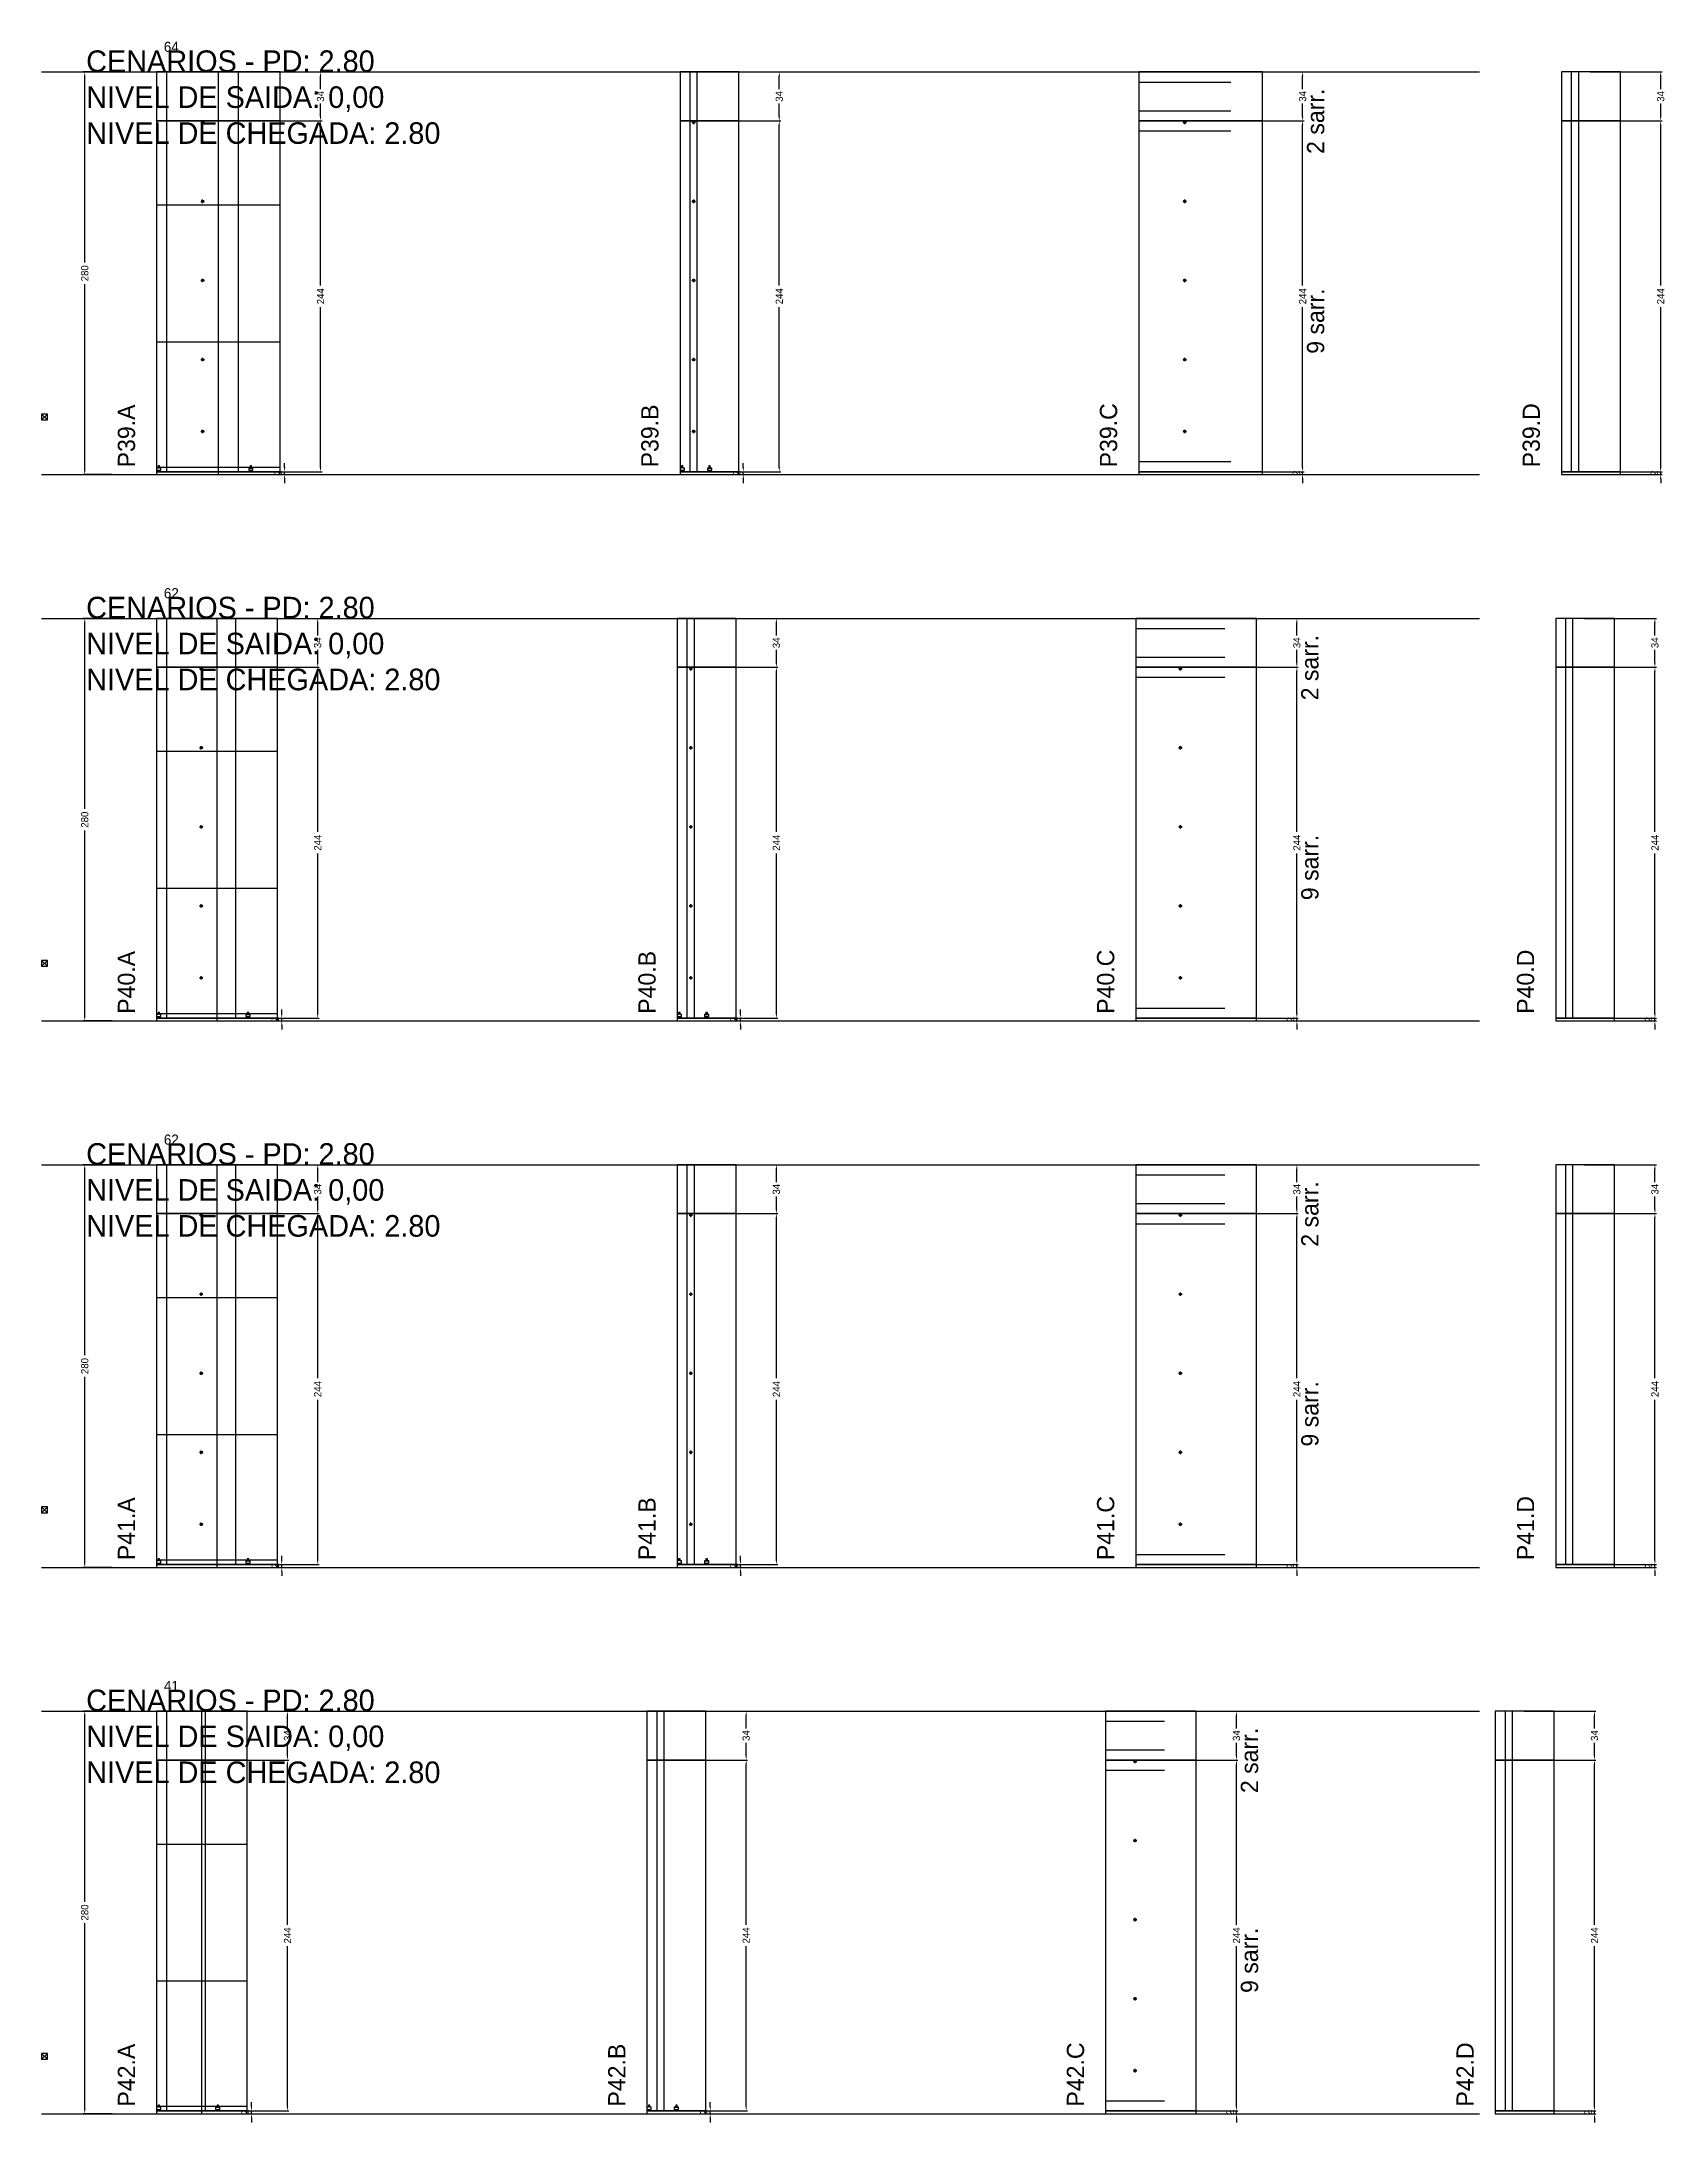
# Model space of a CAD drawing. Header units: centimetres. Extents: x -12000 to 4115, y -10266 to 2668.
# Drawn here: x -7000 to -5871, y -8746 to -7299 of the extents above; entities that cross this region are included whole.
import ezdxf

# ---------------------------------------------------------------- set-up
doc = ezdxf.new("R2010")
doc.units = ezdxf.units.CM
doc.linetypes.add('DASHED', pattern=[2, -2])
for name, color, linetype in [('COTA', 241, 'Continuous'), ('COTAS FURACAO', 16, 'Continuous'), ('Madeira', 30, 'Continuous'), ('NOMENCLATURA', 7, 'Continuous'), ('Nível', 160, 'Continuous'), ('Painéis', 200, 'Continuous'), ('Perfil Metálico', 150, 'Continuous'), ('SARR_2.2x7', 40, 'Continuous'), ('SARRAFO DE PRESSAO', 200, 'Continuous'), ('texto', 7, 'Continuous')]:
    doc.layers.add(name, color=color, linetype=linetype)
doc.dimstyles.new('PAINEL-NOVA', dxfattribs={"dimtxt": 5, "dimasz": 3, "dimexe": 1, "dimexo": 1, "dimgap": 1, "dimtad": 1, "dimcen": 2.5, "dimazin": 3, "dimtfac": 1, "dimtmove": 0, "dimatfit": 3})

msp = doc.modelspace()

# ---------------------------------------------------------------- texts
at = {"layer": 'NOMENCLATURA'}
for s, p in [('CENARIOS - PD: 2.80', (-6969, -7320)), ('NIVEL DE SAIDA: 0,00', (-6969, -7345)), ('NIVEL DE CHEGADA: 2.80', (-6969, -7370)), ('CENARIOS - PD: 2.80', (-6969, -7700)), ('NIVEL DE SAIDA: 0,00', (-6969, -7725)), ('NIVEL DE CHEGADA: 2.80', (-6969, -7750)), ('CENARIOS - PD: 2.80', (-6969, -8080)), ('NIVEL DE SAIDA: 0,00', (-6969, -8105)), ('NIVEL DE CHEGADA: 2.80', (-6969, -8130)), ('CENARIOS - PD: 2.80', (-6969, -8460)), ('NIVEL DE SAIDA: 0,00', (-6969, -8485)), ('NIVEL DE CHEGADA: 2.80', (-6969, -8510))]:
    msp.add_text(s, height=15, dxfattribs=at).set_placement(p)
for s, p in [('2 sarr.', (-6108, -7377)), ('9 sarr.', (-6108, -7516)), ('P39.A', (-6935, -7595)), ('P39.B', (-6571, -7595)), ('P39.C', (-6252, -7595)), ('P39.D', (-5958, -7595)), ('2 sarr.', (-6112, -7757)), ('9 sarr.', (-6112, -7896)), ('P40.A', (-6935, -7975)), ('P40.B', (-6573, -7975)), ('P40.C', (-6254, -7975)), ('P40.D', (-5962, -7975)), ('2 sarr.', (-6112, -8137)), ('9 sarr.', (-6112, -8276)), ('P41.A', (-6935, -8355)), ('P41.B', (-6573, -8355)), ('P41.C', (-6254, -8355)), ('P41.D', (-5962, -8355)), ('2 sarr.', (-6154, -8517)), ('9 sarr.', (-6154, -8656)), ('P42.A', (-6935, -8735)), ('P42.B', (-6594, -8735)), ('P42.C', (-6275, -8735)), ('P42.D', (-6004, -8735))]:
    msp.add_text(s, height=12, rotation=90, dxfattribs=at).set_placement(p)
at = {"layer": 'texto'}
for s, p in [('64', (-6915, -7306)), ('62', (-6915, -7686)), ('62', (-6915, -8066)), ('41', (-6915, -8446))]:
    msp.add_text(s, height=7, dxfattribs=at).set_placement(p)

# ---------------------------------------------------------------- blocks, each defined once
blk = doc.blocks.new('_CLOSEDFILLED')
at = {"color": 0, "linetype": 'BYBLOCK'}
blk.add_solid([(-1, 0.16), (0, 0), (-1, -0.16)], dxfattribs=at)
blk = doc.blocks.new('*D573')
for p, q in [((-6951, -8460), (-6971, -8460)), ((-6970, -8592.5), (-6970, -8463)), ((-6970, -8737), (-6970, -8607.5)), ((-6951, -8740), (-6971, -8740))]:
    blk.add_line(p, q)
at = {"layer": 'Defpoints'}
for p in [(-6950, -8460), (-6970, -8740), (-6950, -8740)]:
    blk.add_point(p, dxfattribs=at)
at = {"layer": 'COTA', "xscale": 3, "yscale": 3}
for p, rotation in [((-6970, -8460), 90), ((-6970, -8740), 270)]:
    blk.add_blockref('_CLOSEDFILLED', p, dxfattribs=dict(at, rotation=rotation))
at = {"layer": 'COTA', "insert": (-6970, -8600), "char_height": 5, "attachment_point": 5, "rotation": 90}
blk.add_mtext('280', dxfattribs=at)
blk = doc.blocks.new('MULDURA')
at = {"layer": 'Paineis'}
for p, q in [((0, 0), (4, 4)), ((4, 0), (0, 4))]:
    blk.add_line(p, q, dxfattribs=at)
blk.add_lwpolyline([(0, 0), (4, 0), (4, 4), (0, 4)], close=True, dxfattribs=at)
blk = doc.blocks.new('*D575')
for p, q in [((-6878, -8494), (-6828, -8494)), ((-6829, -8608.5), (-6829, -8497)), ((-6829, -8735), (-6829, -8623.5)), ((-6878, -8738), (-6828, -8738))]:
    blk.add_line(p, q)
at = {"layer": 'Defpoints'}
for p in [(-6879, -8494), (-6879, -8738), (-6829, -8738)]:
    blk.add_point(p, dxfattribs=at)
at = {"layer": 'COTA', "xscale": 3, "yscale": 3}
for p, rotation in [((-6829, -8494), 90), ((-6829, -8738), 270)]:
    blk.add_blockref('_CLOSEDFILLED', p, dxfattribs=dict(at, rotation=rotation))
at = {"layer": 'COTA', "insert": (-6829, -8616), "char_height": 5, "attachment_point": 5, "rotation": 90}
blk.add_mtext('244', dxfattribs=at)
blk = doc.blocks.new('*D576')
for p, q in [((-6878, -8460), (-6828, -8460)), ((-6829, -8472), (-6829, -8463)), ((-6878, -8494), (-6828, -8494)), ((-6829, -8491), (-6829, -8482))]:
    blk.add_line(p, q)
at = {"layer": 'Defpoints'}
for p in [(-6879, -8460), (-6879, -8494), (-6829, -8494)]:
    blk.add_point(p, dxfattribs=at)
at = {"layer": 'COTA', "xscale": 3, "yscale": 3}
for p, rotation in [((-6829, -8460), 90), ((-6829, -8494), 270)]:
    blk.add_blockref('_CLOSEDFILLED', p, dxfattribs=dict(at, rotation=rotation))
at = {"layer": 'COTA', "insert": (-6829, -8477), "char_height": 5, "attachment_point": 5, "rotation": 90}
blk.add_mtext('34', dxfattribs=at)
blk = doc.blocks.new('SLIPTEE')
at = {"layer": 'Paineis'}
blk.add_lwpolyline([(0, 0), (3, 0), (3, 1.5), (2, 1.5), (2, 3), (1, 3), (1, 1.5), (0, 1.5)], close=True, dxfattribs=at)
blk = doc.blocks.new('SLIPTDD')
at = {"layer": 'Paineis'}
blk.add_line((0, 1.5), (3, 1.5), dxfattribs=at)
blk.add_lwpolyline([(0, 0), (3, 0), (3, 1.5), (2, 1.5), (2, 3), (1, 3), (1, 1.5), (0, 1.5)], close=True, dxfattribs=at)
blk = doc.blocks.new('*D578')
for p, q in [((-6559, -8494), (-6509, -8494)), ((-6510, -8608.5), (-6510, -8497)), ((-6510, -8735), (-6510, -8623.5)), ((-6559, -8738), (-6509, -8738))]:
    blk.add_line(p, q)
at = {"layer": 'Defpoints'}
for p in [(-6560, -8494), (-6560, -8738), (-6510, -8738)]:
    blk.add_point(p, dxfattribs=at)
at = {"layer": 'COTA', "xscale": 3, "yscale": 3}
for p, rotation in [((-6510, -8494), 90), ((-6510, -8738), 270)]:
    blk.add_blockref('_CLOSEDFILLED', p, dxfattribs=dict(at, rotation=rotation))
at = {"layer": 'COTA', "insert": (-6510, -8616), "char_height": 5, "attachment_point": 5, "rotation": 90}
blk.add_mtext('244', dxfattribs=at)
blk = doc.blocks.new('*D579')
for p, q in [((-6559, -8460), (-6509, -8460)), ((-6510, -8472), (-6510, -8463)), ((-6559, -8494), (-6509, -8494)), ((-6510, -8491), (-6510, -8482))]:
    blk.add_line(p, q)
at = {"layer": 'Defpoints'}
for p in [(-6560, -8460), (-6560, -8494), (-6510, -8494)]:
    blk.add_point(p, dxfattribs=at)
at = {"layer": 'COTA', "xscale": 3, "yscale": 3}
for p, rotation in [((-6510, -8460), 90), ((-6510, -8494), 270)]:
    blk.add_blockref('_CLOSEDFILLED', p, dxfattribs=dict(at, rotation=rotation))
at = {"layer": 'COTA', "insert": (-6510, -8477), "char_height": 5, "attachment_point": 5, "rotation": 90}
blk.add_mtext('34', dxfattribs=at)
blk = doc.blocks.new('*D581')
for p, q in [((-6218, -8494), (-6168, -8494)), ((-6169, -8608.5), (-6169, -8497)), ((-6169, -8735), (-6169, -8623.5)), ((-6218, -8738), (-6168, -8738))]:
    blk.add_line(p, q)
at = {"layer": 'Defpoints'}
for p in [(-6219, -8494), (-6219, -8738), (-6169, -8738)]:
    blk.add_point(p, dxfattribs=at)
at = {"layer": 'COTA', "xscale": 3, "yscale": 3}
for p, rotation in [((-6169, -8494), 90), ((-6169, -8738), 270)]:
    blk.add_blockref('_CLOSEDFILLED', p, dxfattribs=dict(at, rotation=rotation))
at = {"layer": 'COTA', "insert": (-6169, -8616), "char_height": 5, "attachment_point": 5, "rotation": 90}
blk.add_mtext('244', dxfattribs=at)
blk = doc.blocks.new('*D582')
for p, q in [((-6218, -8460), (-6168, -8460)), ((-6169, -8472), (-6169, -8463)), ((-6218, -8494), (-6168, -8494)), ((-6169, -8491), (-6169, -8482))]:
    blk.add_line(p, q)
at = {"layer": 'Defpoints'}
for p in [(-6219, -8460), (-6219, -8494), (-6169, -8494)]:
    blk.add_point(p, dxfattribs=at)
at = {"layer": 'COTA', "xscale": 3, "yscale": 3}
for p, rotation in [((-6169, -8460), 90), ((-6169, -8494), 270)]:
    blk.add_blockref('_CLOSEDFILLED', p, dxfattribs=dict(at, rotation=rotation))
at = {"layer": 'COTA', "insert": (-6169, -8477), "char_height": 5, "attachment_point": 5, "rotation": 90}
blk.add_mtext('34', dxfattribs=at)
blk = doc.blocks.new('furacao')
at = {"layer": 'COTAS FURACAO'}
for p, q in [((-1.2, 0), (1.2, 0)), ((0, -1.2), (0, 1.2))]:
    blk.add_line(p, q, dxfattribs=at)
blk.add_circle((0, 0), 0.8, dxfattribs=at)
blk = doc.blocks.new('*D584')
for p, q in [((-5969, -8494), (-5919, -8494)), ((-5920, -8608.5), (-5920, -8497)), ((-5920, -8735), (-5920, -8623.5)), ((-5969, -8738), (-5919, -8738))]:
    blk.add_line(p, q)
at = {"layer": 'Defpoints'}
for p in [(-5970, -8494), (-5970, -8738), (-5920, -8738)]:
    blk.add_point(p, dxfattribs=at)
at = {"layer": 'COTA', "xscale": 3, "yscale": 3}
for p, rotation in [((-5920, -8494), 90), ((-5920, -8738), 270)]:
    blk.add_blockref('_CLOSEDFILLED', p, dxfattribs=dict(at, rotation=rotation))
at = {"layer": 'COTA', "insert": (-5920, -8616), "char_height": 5, "attachment_point": 5, "rotation": 90}
blk.add_mtext('244', dxfattribs=at)
blk = doc.blocks.new('*D585')
for p, q in [((-5969, -8460), (-5919, -8460)), ((-5920, -8472), (-5920, -8463)), ((-5969, -8494), (-5919, -8494)), ((-5920, -8491), (-5920, -8482))]:
    blk.add_line(p, q)
at = {"layer": 'Defpoints'}
for p in [(-5970, -8460), (-5970, -8494), (-5920, -8494)]:
    blk.add_point(p, dxfattribs=at)
at = {"layer": 'COTA', "xscale": 3, "yscale": 3}
for p, rotation in [((-5920, -8460), 90), ((-5920, -8494), 270)]:
    blk.add_blockref('_CLOSEDFILLED', p, dxfattribs=dict(at, rotation=rotation))
at = {"layer": 'COTA', "insert": (-5920, -8477), "char_height": 5, "attachment_point": 5, "rotation": 90}
blk.add_mtext('34', dxfattribs=at)
blk = doc.blocks.new('*D547')
for p, q in [((-6951, -8080), (-6971, -8080)), ((-6970, -8212.5), (-6970, -8083)), ((-6970, -8357), (-6970, -8227.5)), ((-6951, -8360), (-6971, -8360))]:
    blk.add_line(p, q)
at = {"layer": 'Defpoints'}
for p in [(-6950, -8080), (-6970, -8360), (-6950, -8360)]:
    blk.add_point(p, dxfattribs=at)
at = {"layer": 'COTA', "xscale": 3, "yscale": 3}
for p, rotation in [((-6970, -8080), 90), ((-6970, -8360), 270)]:
    blk.add_blockref('_CLOSEDFILLED', p, dxfattribs=dict(at, rotation=rotation))
at = {"layer": 'COTA', "insert": (-6970, -8220), "char_height": 5, "attachment_point": 5, "rotation": 90}
blk.add_mtext('280', dxfattribs=at)
blk = doc.blocks.new('*D549')
for p, q in [((-6857, -8114), (-6807, -8114)), ((-6808, -8228.5), (-6808, -8117)), ((-6808, -8355), (-6808, -8243.5)), ((-6857, -8358), (-6807, -8358))]:
    blk.add_line(p, q)
at = {"layer": 'Defpoints'}
for p in [(-6858, -8114), (-6858, -8358), (-6808, -8358)]:
    blk.add_point(p, dxfattribs=at)
at = {"layer": 'COTA', "xscale": 3, "yscale": 3}
for p, rotation in [((-6808, -8114), 90), ((-6808, -8358), 270)]:
    blk.add_blockref('_CLOSEDFILLED', p, dxfattribs=dict(at, rotation=rotation))
at = {"layer": 'COTA', "insert": (-6808, -8236), "char_height": 5, "attachment_point": 5, "rotation": 90}
blk.add_mtext('244', dxfattribs=at)
blk = doc.blocks.new('*D550')
for p, q in [((-6857, -8080), (-6807, -8080)), ((-6808, -8092), (-6808, -8083)), ((-6808, -8111), (-6808, -8102)), ((-6857, -8114), (-6807, -8114))]:
    blk.add_line(p, q)
at = {"layer": 'Defpoints'}
for p in [(-6858, -8080), (-6858, -8114), (-6808, -8114)]:
    blk.add_point(p, dxfattribs=at)
at = {"layer": 'COTA', "xscale": 3, "yscale": 3}
for p, rotation in [((-6808, -8080), 90), ((-6808, -8114), 270)]:
    blk.add_blockref('_CLOSEDFILLED', p, dxfattribs=dict(at, rotation=rotation))
at = {"layer": 'COTA', "insert": (-6808, -8097), "char_height": 5, "attachment_point": 5, "rotation": 90}
blk.add_mtext('34', dxfattribs=at)
blk = doc.blocks.new('*D552')
for p, q in [((-6538, -8114), (-6488, -8114)), ((-6489, -8228.5), (-6489, -8117)), ((-6489, -8355), (-6489, -8243.5)), ((-6538, -8358), (-6488, -8358))]:
    blk.add_line(p, q)
at = {"layer": 'Defpoints'}
for p in [(-6539, -8114), (-6539, -8358), (-6489, -8358)]:
    blk.add_point(p, dxfattribs=at)
at = {"layer": 'COTA', "xscale": 3, "yscale": 3}
for p, rotation in [((-6489, -8114), 90), ((-6489, -8358), 270)]:
    blk.add_blockref('_CLOSEDFILLED', p, dxfattribs=dict(at, rotation=rotation))
at = {"layer": 'COTA', "insert": (-6489, -8236), "char_height": 5, "attachment_point": 5, "rotation": 90}
blk.add_mtext('244', dxfattribs=at)
blk = doc.blocks.new('*D553')
for p, q in [((-6538, -8080), (-6488, -8080)), ((-6489, -8092), (-6489, -8083)), ((-6489, -8111), (-6489, -8102)), ((-6538, -8114), (-6488, -8114))]:
    blk.add_line(p, q)
at = {"layer": 'Defpoints'}
for p in [(-6539, -8080), (-6539, -8114), (-6489, -8114)]:
    blk.add_point(p, dxfattribs=at)
at = {"layer": 'COTA', "xscale": 3, "yscale": 3}
for p, rotation in [((-6489, -8080), 90), ((-6489, -8114), 270)]:
    blk.add_blockref('_CLOSEDFILLED', p, dxfattribs=dict(at, rotation=rotation))
at = {"layer": 'COTA', "insert": (-6489, -8097), "char_height": 5, "attachment_point": 5, "rotation": 90}
blk.add_mtext('34', dxfattribs=at)
blk = doc.blocks.new('*D555')
for p, q in [((-6176, -8114), (-6126, -8114)), ((-6127, -8228.5), (-6127, -8117)), ((-6127, -8355), (-6127, -8243.5)), ((-6176, -8358), (-6126, -8358))]:
    blk.add_line(p, q)
at = {"layer": 'Defpoints'}
for p in [(-6177, -8114), (-6177, -8358), (-6127, -8358)]:
    blk.add_point(p, dxfattribs=at)
at = {"layer": 'COTA', "xscale": 3, "yscale": 3}
for p, rotation in [((-6127, -8114), 90), ((-6127, -8358), 270)]:
    blk.add_blockref('_CLOSEDFILLED', p, dxfattribs=dict(at, rotation=rotation))
at = {"layer": 'COTA', "insert": (-6127, -8236), "char_height": 5, "attachment_point": 5, "rotation": 90}
blk.add_mtext('244', dxfattribs=at)
blk = doc.blocks.new('*D556')
for p, q in [((-6176, -8080), (-6126, -8080)), ((-6127, -8092), (-6127, -8083)), ((-6127, -8111), (-6127, -8102)), ((-6176, -8114), (-6126, -8114))]:
    blk.add_line(p, q)
at = {"layer": 'Defpoints'}
for p in [(-6177, -8080), (-6177, -8114), (-6127, -8114)]:
    blk.add_point(p, dxfattribs=at)
at = {"layer": 'COTA', "xscale": 3, "yscale": 3}
for p, rotation in [((-6127, -8080), 90), ((-6127, -8114), 270)]:
    blk.add_blockref('_CLOSEDFILLED', p, dxfattribs=dict(at, rotation=rotation))
at = {"layer": 'COTA', "insert": (-6127, -8097), "char_height": 5, "attachment_point": 5, "rotation": 90}
blk.add_mtext('34', dxfattribs=at)
blk = doc.blocks.new('*D558')
for p, q in [((-5927, -8114), (-5877, -8114)), ((-5878, -8228.5), (-5878, -8117)), ((-5878, -8355), (-5878, -8243.5)), ((-5927, -8358), (-5877, -8358))]:
    blk.add_line(p, q)
at = {"layer": 'Defpoints'}
for p in [(-5928, -8114), (-5928, -8358), (-5878, -8358)]:
    blk.add_point(p, dxfattribs=at)
at = {"layer": 'COTA', "xscale": 3, "yscale": 3}
for p, rotation in [((-5878, -8114), 90), ((-5878, -8358), 270)]:
    blk.add_blockref('_CLOSEDFILLED', p, dxfattribs=dict(at, rotation=rotation))
at = {"layer": 'COTA', "insert": (-5878, -8236), "char_height": 5, "attachment_point": 5, "rotation": 90}
blk.add_mtext('244', dxfattribs=at)
blk = doc.blocks.new('*D559')
for p, q in [((-5927, -8080), (-5877, -8080)), ((-5878, -8092), (-5878, -8083)), ((-5878, -8111), (-5878, -8102)), ((-5927, -8114), (-5877, -8114))]:
    blk.add_line(p, q)
at = {"layer": 'Defpoints'}
for p in [(-5928, -8080), (-5928, -8114), (-5878, -8114)]:
    blk.add_point(p, dxfattribs=at)
at = {"layer": 'COTA', "xscale": 3, "yscale": 3}
for p, rotation in [((-5878, -8080), 90), ((-5878, -8114), 270)]:
    blk.add_blockref('_CLOSEDFILLED', p, dxfattribs=dict(at, rotation=rotation))
at = {"layer": 'COTA', "insert": (-5878, -8097), "char_height": 5, "attachment_point": 5, "rotation": 90}
blk.add_mtext('34', dxfattribs=at)
blk = doc.blocks.new('*D521')
for p, q in [((-6951, -7700), (-6971, -7700)), ((-6970, -7832.5), (-6970, -7703)), ((-6970, -7977), (-6970, -7847.5)), ((-6951, -7980), (-6971, -7980))]:
    blk.add_line(p, q)
at = {"layer": 'Defpoints'}
for p in [(-6950, -7700), (-6970, -7980), (-6950, -7980)]:
    blk.add_point(p, dxfattribs=at)
at = {"layer": 'COTA', "xscale": 3, "yscale": 3}
for p, rotation in [((-6970, -7700), 90), ((-6970, -7980), 270)]:
    blk.add_blockref('_CLOSEDFILLED', p, dxfattribs=dict(at, rotation=rotation))
at = {"layer": 'COTA', "insert": (-6970, -7840), "char_height": 5, "attachment_point": 5, "rotation": 90}
blk.add_mtext('280', dxfattribs=at)
blk = doc.blocks.new('*D523')
for p, q in [((-6857, -7734), (-6807, -7734)), ((-6808, -7848.5), (-6808, -7737)), ((-6808, -7975), (-6808, -7863.5)), ((-6857, -7978), (-6807, -7978))]:
    blk.add_line(p, q)
at = {"layer": 'Defpoints'}
for p in [(-6858, -7734), (-6858, -7978), (-6808, -7978)]:
    blk.add_point(p, dxfattribs=at)
at = {"layer": 'COTA', "xscale": 3, "yscale": 3}
for p, rotation in [((-6808, -7734), 90), ((-6808, -7978), 270)]:
    blk.add_blockref('_CLOSEDFILLED', p, dxfattribs=dict(at, rotation=rotation))
at = {"layer": 'COTA', "insert": (-6808, -7856), "char_height": 5, "attachment_point": 5, "rotation": 90}
blk.add_mtext('244', dxfattribs=at)
blk = doc.blocks.new('*D524')
for p, q in [((-6857, -7700), (-6807, -7700)), ((-6808, -7712), (-6808, -7703)), ((-6808, -7731), (-6808, -7722)), ((-6857, -7734), (-6807, -7734))]:
    blk.add_line(p, q)
at = {"layer": 'Defpoints'}
for p in [(-6858, -7700), (-6858, -7734), (-6808, -7734)]:
    blk.add_point(p, dxfattribs=at)
at = {"layer": 'COTA', "xscale": 3, "yscale": 3}
for p, rotation in [((-6808, -7700), 90), ((-6808, -7734), 270)]:
    blk.add_blockref('_CLOSEDFILLED', p, dxfattribs=dict(at, rotation=rotation))
at = {"layer": 'COTA', "insert": (-6808, -7717), "char_height": 5, "attachment_point": 5, "rotation": 90}
blk.add_mtext('34', dxfattribs=at)
blk = doc.blocks.new('*D526')
for p, q in [((-6538, -7734), (-6488, -7734)), ((-6489, -7848.5), (-6489, -7737)), ((-6489, -7975), (-6489, -7863.5)), ((-6538, -7978), (-6488, -7978))]:
    blk.add_line(p, q)
at = {"layer": 'Defpoints'}
for p in [(-6539, -7734), (-6539, -7978), (-6489, -7978)]:
    blk.add_point(p, dxfattribs=at)
at = {"layer": 'COTA', "xscale": 3, "yscale": 3}
for p, rotation in [((-6489, -7734), 90), ((-6489, -7978), 270)]:
    blk.add_blockref('_CLOSEDFILLED', p, dxfattribs=dict(at, rotation=rotation))
at = {"layer": 'COTA', "insert": (-6489, -7856), "char_height": 5, "attachment_point": 5, "rotation": 90}
blk.add_mtext('244', dxfattribs=at)
blk = doc.blocks.new('*D527')
for p, q in [((-6538, -7700), (-6488, -7700)), ((-6489, -7712), (-6489, -7703)), ((-6489, -7731), (-6489, -7722)), ((-6538, -7734), (-6488, -7734))]:
    blk.add_line(p, q)
at = {"layer": 'Defpoints'}
for p in [(-6539, -7700), (-6539, -7734), (-6489, -7734)]:
    blk.add_point(p, dxfattribs=at)
at = {"layer": 'COTA', "xscale": 3, "yscale": 3}
for p, rotation in [((-6489, -7700), 90), ((-6489, -7734), 270)]:
    blk.add_blockref('_CLOSEDFILLED', p, dxfattribs=dict(at, rotation=rotation))
at = {"layer": 'COTA', "insert": (-6489, -7717), "char_height": 5, "attachment_point": 5, "rotation": 90}
blk.add_mtext('34', dxfattribs=at)
blk = doc.blocks.new('*D529')
for p, q in [((-6176, -7734), (-6126, -7734)), ((-6127, -7848.5), (-6127, -7737)), ((-6127, -7975), (-6127, -7863.5)), ((-6176, -7978), (-6126, -7978))]:
    blk.add_line(p, q)
at = {"layer": 'Defpoints'}
for p in [(-6177, -7734), (-6177, -7978), (-6127, -7978)]:
    blk.add_point(p, dxfattribs=at)
at = {"layer": 'COTA', "xscale": 3, "yscale": 3}
for p, rotation in [((-6127, -7734), 90), ((-6127, -7978), 270)]:
    blk.add_blockref('_CLOSEDFILLED', p, dxfattribs=dict(at, rotation=rotation))
at = {"layer": 'COTA', "insert": (-6127, -7856), "char_height": 5, "attachment_point": 5, "rotation": 90}
blk.add_mtext('244', dxfattribs=at)
blk = doc.blocks.new('*D530')
for p, q in [((-6176, -7700), (-6126, -7700)), ((-6127, -7712), (-6127, -7703)), ((-6127, -7731), (-6127, -7722)), ((-6176, -7734), (-6126, -7734))]:
    blk.add_line(p, q)
at = {"layer": 'Defpoints'}
for p in [(-6177, -7700), (-6177, -7734), (-6127, -7734)]:
    blk.add_point(p, dxfattribs=at)
at = {"layer": 'COTA', "xscale": 3, "yscale": 3}
for p, rotation in [((-6127, -7700), 90), ((-6127, -7734), 270)]:
    blk.add_blockref('_CLOSEDFILLED', p, dxfattribs=dict(at, rotation=rotation))
at = {"layer": 'COTA', "insert": (-6127, -7717), "char_height": 5, "attachment_point": 5, "rotation": 90}
blk.add_mtext('34', dxfattribs=at)
blk = doc.blocks.new('*D532')
for p, q in [((-5927, -7734), (-5877, -7734)), ((-5878, -7848.5), (-5878, -7737)), ((-5878, -7975), (-5878, -7863.5)), ((-5927, -7978), (-5877, -7978))]:
    blk.add_line(p, q)
at = {"layer": 'Defpoints'}
for p in [(-5928, -7734), (-5928, -7978), (-5878, -7978)]:
    blk.add_point(p, dxfattribs=at)
at = {"layer": 'COTA', "xscale": 3, "yscale": 3}
for p, rotation in [((-5878, -7734), 90), ((-5878, -7978), 270)]:
    blk.add_blockref('_CLOSEDFILLED', p, dxfattribs=dict(at, rotation=rotation))
at = {"layer": 'COTA', "insert": (-5878, -7856), "char_height": 5, "attachment_point": 5, "rotation": 90}
blk.add_mtext('244', dxfattribs=at)
blk = doc.blocks.new('*D533')
for p, q in [((-5927, -7700), (-5877, -7700)), ((-5878, -7712), (-5878, -7703)), ((-5878, -7731), (-5878, -7722)), ((-5927, -7734), (-5877, -7734))]:
    blk.add_line(p, q)
at = {"layer": 'Defpoints'}
for p in [(-5928, -7700), (-5928, -7734), (-5878, -7734)]:
    blk.add_point(p, dxfattribs=at)
at = {"layer": 'COTA', "xscale": 3, "yscale": 3}
for p, rotation in [((-5878, -7700), 90), ((-5878, -7734), 270)]:
    blk.add_blockref('_CLOSEDFILLED', p, dxfattribs=dict(at, rotation=rotation))
at = {"layer": 'COTA', "insert": (-5878, -7717), "char_height": 5, "attachment_point": 5, "rotation": 90}
blk.add_mtext('34', dxfattribs=at)
blk = doc.blocks.new('*D495')
for p, q in [((-6951, -7320), (-6971, -7320)), ((-6970, -7452.5), (-6970, -7323)), ((-6970, -7597), (-6970, -7467.5)), ((-6951, -7600), (-6971, -7600))]:
    blk.add_line(p, q)
at = {"layer": 'Defpoints'}
for p in [(-6950, -7320), (-6970, -7600), (-6950, -7600)]:
    blk.add_point(p, dxfattribs=at)
at = {"layer": 'COTA', "xscale": 3, "yscale": 3}
for p, rotation in [((-6970, -7320), 90), ((-6970, -7600), 270)]:
    blk.add_blockref('_CLOSEDFILLED', p, dxfattribs=dict(at, rotation=rotation))
at = {"layer": 'COTA', "insert": (-6970, -7460), "char_height": 5, "attachment_point": 5, "rotation": 90}
blk.add_mtext('280', dxfattribs=at)
blk = doc.blocks.new('*D497')
for p, q in [((-6855, -7354), (-6805, -7354)), ((-6806, -7468.5), (-6806, -7357)), ((-6806, -7595), (-6806, -7483.5)), ((-6855, -7598), (-6805, -7598))]:
    blk.add_line(p, q)
at = {"layer": 'Defpoints'}
for p in [(-6856, -7354), (-6856, -7598), (-6806, -7598)]:
    blk.add_point(p, dxfattribs=at)
at = {"layer": 'COTA', "xscale": 3, "yscale": 3}
for p, rotation in [((-6806, -7354), 90), ((-6806, -7598), 270)]:
    blk.add_blockref('_CLOSEDFILLED', p, dxfattribs=dict(at, rotation=rotation))
at = {"layer": 'COTA', "insert": (-6806, -7476), "char_height": 5, "attachment_point": 5, "rotation": 90}
blk.add_mtext('244', dxfattribs=at)
blk = doc.blocks.new('*D498')
for p, q in [((-6855, -7320), (-6805, -7320)), ((-6806, -7332), (-6806, -7323)), ((-6806, -7351), (-6806, -7342)), ((-6855, -7354), (-6805, -7354))]:
    blk.add_line(p, q)
at = {"layer": 'Defpoints'}
for p in [(-6856, -7320), (-6856, -7354), (-6806, -7354)]:
    blk.add_point(p, dxfattribs=at)
at = {"layer": 'COTA', "xscale": 3, "yscale": 3}
for p, rotation in [((-6806, -7320), 90), ((-6806, -7354), 270)]:
    blk.add_blockref('_CLOSEDFILLED', p, dxfattribs=dict(at, rotation=rotation))
at = {"layer": 'COTA', "insert": (-6806, -7337), "char_height": 5, "attachment_point": 5, "rotation": 90}
blk.add_mtext('34', dxfattribs=at)
blk = doc.blocks.new('*D500')
for p, q in [((-6536, -7354), (-6486, -7354)), ((-6487, -7468.5), (-6487, -7357)), ((-6487, -7595), (-6487, -7483.5)), ((-6536, -7598), (-6486, -7598))]:
    blk.add_line(p, q)
at = {"layer": 'Defpoints'}
for p in [(-6537, -7354), (-6537, -7598), (-6487, -7598)]:
    blk.add_point(p, dxfattribs=at)
at = {"layer": 'COTA', "xscale": 3, "yscale": 3}
for p, rotation in [((-6487, -7354), 90), ((-6487, -7598), 270)]:
    blk.add_blockref('_CLOSEDFILLED', p, dxfattribs=dict(at, rotation=rotation))
at = {"layer": 'COTA', "insert": (-6487, -7476), "char_height": 5, "attachment_point": 5, "rotation": 90}
blk.add_mtext('244', dxfattribs=at)
blk = doc.blocks.new('*D501')
for p, q in [((-6536, -7320), (-6486, -7320)), ((-6487, -7332), (-6487, -7323)), ((-6487, -7351), (-6487, -7342)), ((-6536, -7354), (-6486, -7354))]:
    blk.add_line(p, q)
at = {"layer": 'Defpoints'}
for p in [(-6537, -7320), (-6537, -7354), (-6487, -7354)]:
    blk.add_point(p, dxfattribs=at)
at = {"layer": 'COTA', "xscale": 3, "yscale": 3}
for p, rotation in [((-6487, -7320), 90), ((-6487, -7354), 270)]:
    blk.add_blockref('_CLOSEDFILLED', p, dxfattribs=dict(at, rotation=rotation))
at = {"layer": 'COTA', "insert": (-6487, -7337), "char_height": 5, "attachment_point": 5, "rotation": 90}
blk.add_mtext('34', dxfattribs=at)
blk = doc.blocks.new('*D503')
for p, q in [((-6172, -7354), (-6122, -7354)), ((-6123, -7468.5), (-6123, -7357)), ((-6123, -7595), (-6123, -7483.5)), ((-6172, -7598), (-6122, -7598))]:
    blk.add_line(p, q)
at = {"layer": 'Defpoints'}
for p in [(-6173, -7354), (-6173, -7598), (-6123, -7598)]:
    blk.add_point(p, dxfattribs=at)
at = {"layer": 'COTA', "xscale": 3, "yscale": 3}
for p, rotation in [((-6123, -7354), 90), ((-6123, -7598), 270)]:
    blk.add_blockref('_CLOSEDFILLED', p, dxfattribs=dict(at, rotation=rotation))
at = {"layer": 'COTA', "insert": (-6123, -7476), "char_height": 5, "attachment_point": 5, "rotation": 90}
blk.add_mtext('244', dxfattribs=at)
blk = doc.blocks.new('*D504')
for p, q in [((-6172, -7320), (-6122, -7320)), ((-6123, -7332), (-6123, -7323)), ((-6123, -7351), (-6123, -7342)), ((-6172, -7354), (-6122, -7354))]:
    blk.add_line(p, q)
at = {"layer": 'Defpoints'}
for p in [(-6173, -7320), (-6173, -7354), (-6123, -7354)]:
    blk.add_point(p, dxfattribs=at)
at = {"layer": 'COTA', "xscale": 3, "yscale": 3}
for p, rotation in [((-6123, -7320), 90), ((-6123, -7354), 270)]:
    blk.add_blockref('_CLOSEDFILLED', p, dxfattribs=dict(at, rotation=rotation))
at = {"layer": 'COTA', "insert": (-6123, -7337), "char_height": 5, "attachment_point": 5, "rotation": 90}
blk.add_mtext('34', dxfattribs=at)
blk = doc.blocks.new('*D506')
for p, q in [((-5923, -7354), (-5873, -7354)), ((-5874, -7468.5), (-5874, -7357)), ((-5874, -7595), (-5874, -7483.5)), ((-5923, -7598), (-5873, -7598))]:
    blk.add_line(p, q)
at = {"layer": 'Defpoints'}
for p in [(-5924, -7354), (-5924, -7598), (-5874, -7598)]:
    blk.add_point(p, dxfattribs=at)
at = {"layer": 'COTA', "xscale": 3, "yscale": 3}
for p, rotation in [((-5874, -7354), 90), ((-5874, -7598), 270)]:
    blk.add_blockref('_CLOSEDFILLED', p, dxfattribs=dict(at, rotation=rotation))
at = {"layer": 'COTA', "insert": (-5874, -7476), "char_height": 5, "attachment_point": 5, "rotation": 90}
blk.add_mtext('244', dxfattribs=at)
blk = doc.blocks.new('*D507')
for p, q in [((-5923, -7320), (-5873, -7320)), ((-5874, -7332), (-5874, -7323)), ((-5874, -7351), (-5874, -7342)), ((-5923, -7354), (-5873, -7354))]:
    blk.add_line(p, q)
at = {"layer": 'Defpoints'}
for p in [(-5924, -7320), (-5924, -7354), (-5874, -7354)]:
    blk.add_point(p, dxfattribs=at)
at = {"layer": 'COTA', "xscale": 3, "yscale": 3}
for p, rotation in [((-5874, -7320), 90), ((-5874, -7354), 270)]:
    blk.add_blockref('_CLOSEDFILLED', p, dxfattribs=dict(at, rotation=rotation))
at = {"layer": 'COTA', "insert": (-5874, -7337), "char_height": 5, "attachment_point": 5, "rotation": 90}
blk.add_mtext('34', dxfattribs=at)

# ---------------------------------------------------------------- dimensions: what is measured, and where the dimension line sits
at = {"layer": 'COTA'}
for base, p1, p2, picture, middle in [((-6970, -7600), (-6950, -7600), (-6950, -7320), '*D495', (-6970, -7460)), ((-6806, -7354), (-6856, -7354), (-6856, -7320), '*D498', (-6806, -7337)), ((-6487, -7354), (-6537, -7354), (-6537, -7320), '*D501', (-6487, -7337)), ((-6123, -7354), (-6173, -7354), (-6173, -7320), '*D504', (-6123, -7337)), ((-5874, -7354), (-5924, -7354), (-5924, -7320), '*D507', (-5874, -7337)), ((-6806, -7598), (-6856, -7598), (-6856, -7354), '*D497', (-6806, -7476)), ((-6487, -7598), (-6537, -7598), (-6537, -7354), '*D500', (-6487, -7476)), ((-6123, -7598), (-6173, -7598), (-6173, -7354), '*D503', (-6123, -7476)), ((-5874, -7598), (-5924, -7598), (-5924, -7354), '*D506', (-5874, -7476)), ((-6970, -7980), (-6950, -7980), (-6950, -7700), '*D521', (-6970, -7840)), ((-6808, -7734), (-6858, -7734), (-6858, -7700), '*D524', (-6808, -7717)), ((-6489, -7734), (-6539, -7734), (-6539, -7700), '*D527', (-6489, -7717)), ((-6127, -7734), (-6177, -7734), (-6177, -7700), '*D530', (-6127, -7717)), ((-5878, -7734), (-5928, -7734), (-5928, -7700), '*D533', (-5878, -7717)), ((-6808, -7978), (-6858, -7978), (-6858, -7734), '*D523', (-6808, -7856)), ((-6489, -7978), (-6539, -7978), (-6539, -7734), '*D526', (-6489, -7856)), ((-6127, -7978), (-6177, -7978), (-6177, -7734), '*D529', (-6127, -7856)), ((-5878, -7978), (-5928, -7978), (-5928, -7734), '*D532', (-5878, -7856)), ((-6970, -8360), (-6950, -8360), (-6950, -8080), '*D547', (-6970, -8220)), ((-6808, -8114), (-6858, -8114), (-6858, -8080), '*D550', (-6808, -8097)), ((-6489, -8114), (-6539, -8114), (-6539, -8080), '*D553', (-6489, -8097)), ((-6127, -8114), (-6177, -8114), (-6177, -8080), '*D556', (-6127, -8097)), ((-5878, -8114), (-5928, -8114), (-5928, -8080), '*D559', (-5878, -8097)), ((-6808, -8358), (-6858, -8358), (-6858, -8114), '*D549', (-6808, -8236)), ((-6489, -8358), (-6539, -8358), (-6539, -8114), '*D552', (-6489, -8236)), ((-6127, -8358), (-6177, -8358), (-6177, -8114), '*D555', (-6127, -8236)), ((-5878, -8358), (-5928, -8358), (-5928, -8114), '*D558', (-5878, -8236)), ((-6970, -8740), (-6950, -8740), (-6950, -8460), '*D573', (-6970, -8600)), ((-6829, -8494), (-6879, -8494), (-6879, -8460), '*D576', (-6829, -8477)), ((-6510, -8494), (-6560, -8494), (-6560, -8460), '*D579', (-6510, -8477)), ((-6169, -8494), (-6219, -8494), (-6219, -8460), '*D582', (-6169, -8477)), ((-5920, -8494), (-5970, -8494), (-5970, -8460), '*D585', (-5920, -8477)), ((-6829, -8738), (-6879, -8738), (-6879, -8494), '*D575', (-6829, -8616)), ((-6510, -8738), (-6560, -8738), (-6560, -8494), '*D578', (-6510, -8616)), ((-6169, -8738), (-6219, -8738), (-6219, -8494), '*D581', (-6169, -8616)), ((-5920, -8738), (-5970, -8738), (-5970, -8494), '*D584', (-5920, -8616))]:
    dim = msp.add_linear_dim(base=base, p1=p1, p2=p2, angle=90, dimstyle='PAINEL-NOVA', dxfattribs=at)
    dim.commit()
    dim.dimension.update_dxf_attribs({"geometry": picture, "text_midpoint": middle})
for base, p1, p2 in [((-6831, -7600), (-6856, -7600), (-6856, -7598)), ((-6512, -7600), (-6537, -7600), (-6537, -7598)), ((-6123, -7600), (-6173, -7600), (-6173, -7598)), ((-5874, -7600), (-5924, -7600), (-5924, -7598)), ((-6833, -7980), (-6858, -7980), (-6858, -7978)), ((-6514, -7980), (-6539, -7980), (-6539, -7978)), ((-6127, -7980), (-6177, -7980), (-6177, -7978)), ((-5878, -7980), (-5928, -7980), (-5928, -7978)), ((-6833, -8360), (-6858, -8360), (-6858, -8358)), ((-6514, -8360), (-6539, -8360), (-6539, -8358)), ((-6127, -8360), (-6177, -8360), (-6177, -8358)), ((-5878, -8360), (-5928, -8360), (-5928, -8358)), ((-6854, -8740), (-6879, -8740), (-6879, -8738)), ((-6535, -8740), (-6560, -8740), (-6560, -8738)), ((-6169, -8740), (-6219, -8740), (-6219, -8738)), ((-5920, -8740), (-5970, -8740), (-5970, -8738))]:
    msp.add_linear_dim(base=base, p1=p1, p2=p2, angle=90, dimstyle='PAINEL-NOVA', dxfattribs=at).render()

# ---------------------------------------------------------------- linework, layer by layer
at = {"layer": 'Madeira'}
for points in [[(-6920, -7412.4), (-6834, -7412.4)], [(-6920, -7507.6), (-6834, -7507.6)], [(-6920, -7792.4), (-6836, -7792.4)], [(-6920, -7887.6), (-6836, -7887.6)], [(-6920, -8172.4), (-6836, -8172.4)], [(-6920, -8267.6), (-6836, -8267.6)], [(-6920, -8552.4), (-6857, -8552.4)], [(-6920, -8647.6), (-6857, -8647.6)]]:
    msp.add_lwpolyline(points, dxfattribs=at)
at = {"layer": 'Nível', "linetype": 'DASHED'}
for points in [[(-7000, -7320), (-6000, -7320)], [(-7000, -7600), (-6000, -7600)], [(-7000, -7700), (-6000, -7700)], [(-7000, -7980), (-6000, -7980)], [(-7000, -8080), (-6000, -8080)], [(-7000, -8360), (-6000, -8360)], [(-7000, -8460), (-6000, -8460)], [(-7000, -8740), (-6000, -8740)]]:
    msp.add_lwpolyline(points, dxfattribs=at)
at = {"layer": 'Painéis'}
for points in [[(-6920, -7354), (-6834, -7354), (-6834, -7320), (-6920, -7320)], [(-6920, -7600), (-6834, -7600), (-6834, -7320), (-6920, -7320)], [(-6556, -7354), (-6515, -7354), (-6515, -7320), (-6556, -7320)], [(-6237, -7354), (-6151, -7354), (-6151, -7320), (-6237, -7320)], [(-5943, -7354), (-5902, -7354), (-5902, -7320), (-5943, -7320)], [(-6920, -7598), (-6834, -7598), (-6834, -7354), (-6920, -7354)], [(-6556, -7598), (-6515, -7598), (-6515, -7354), (-6556, -7354)], [(-6237, -7598), (-6151, -7598), (-6151, -7354), (-6237, -7354)], [(-5943, -7598), (-5902, -7598), (-5902, -7354), (-5943, -7354)], [(-6920, -7600), (-6834, -7600), (-6834, -7598), (-6920, -7598)], [(-6556, -7600), (-6515, -7600), (-6515, -7598), (-6556, -7598)], [(-6237, -7600), (-6151, -7600), (-6151, -7598), (-6237, -7598)], [(-5943, -7600), (-5902, -7600), (-5902, -7598), (-5943, -7598)], [(-6920, -7734), (-6836, -7734), (-6836, -7700), (-6920, -7700)], [(-6920, -7980), (-6836, -7980), (-6836, -7700), (-6920, -7700)], [(-6558, -7734), (-6517, -7734), (-6517, -7700), (-6558, -7700)], [(-6239, -7734), (-6155, -7734), (-6155, -7700), (-6239, -7700)], [(-5947, -7734), (-5906, -7734), (-5906, -7700), (-5947, -7700)], [(-6920, -7978), (-6836, -7978), (-6836, -7734), (-6920, -7734)], [(-6558, -7978), (-6517, -7978), (-6517, -7734), (-6558, -7734)], [(-6239, -7978), (-6155, -7978), (-6155, -7734), (-6239, -7734)], [(-5947, -7978), (-5906, -7978), (-5906, -7734), (-5947, -7734)], [(-6920, -7980), (-6836, -7980), (-6836, -7978), (-6920, -7978)], [(-6558, -7980), (-6517, -7980), (-6517, -7978), (-6558, -7978)], [(-6239, -7980), (-6155, -7980), (-6155, -7978), (-6239, -7978)], [(-5947, -7980), (-5906, -7980), (-5906, -7978), (-5947, -7978)], [(-6920, -8114), (-6836, -8114), (-6836, -8080), (-6920, -8080)], [(-6920, -8360), (-6836, -8360), (-6836, -8080), (-6920, -8080)], [(-6558, -8114), (-6517, -8114), (-6517, -8080), (-6558, -8080)], [(-6239, -8114), (-6155, -8114), (-6155, -8080), (-6239, -8080)], [(-5947, -8114), (-5906, -8114), (-5906, -8080), (-5947, -8080)], [(-6920, -8358), (-6836, -8358), (-6836, -8114), (-6920, -8114)], [(-6558, -8358), (-6517, -8358), (-6517, -8114), (-6558, -8114)], [(-6239, -8358), (-6155, -8358), (-6155, -8114), (-6239, -8114)], [(-5947, -8358), (-5906, -8358), (-5906, -8114), (-5947, -8114)], [(-6920, -8360), (-6836, -8360), (-6836, -8358), (-6920, -8358)], [(-6558, -8360), (-6517, -8360), (-6517, -8358), (-6558, -8358)], [(-6239, -8360), (-6155, -8360), (-6155, -8358), (-6239, -8358)], [(-5947, -8360), (-5906, -8360), (-5906, -8358), (-5947, -8358)], [(-6920, -8494), (-6857, -8494), (-6857, -8460), (-6920, -8460)], [(-6920, -8740), (-6857, -8740), (-6857, -8460), (-6920, -8460)], [(-6579, -8494), (-6538, -8494), (-6538, -8460), (-6579, -8460)], [(-6260, -8494), (-6197, -8494), (-6197, -8460), (-6260, -8460)], [(-5989, -8494), (-5948, -8494), (-5948, -8460), (-5989, -8460)], [(-6920, -8738), (-6857, -8738), (-6857, -8494), (-6920, -8494)], [(-6579, -8738), (-6538, -8738), (-6538, -8494), (-6579, -8494)], [(-6260, -8738), (-6197, -8738), (-6197, -8494), (-6260, -8494)], [(-5989, -8738), (-5948, -8738), (-5948, -8494), (-5989, -8494)], [(-6920, -8740), (-6857, -8740), (-6857, -8738), (-6920, -8738)], [(-6579, -8740), (-6538, -8740), (-6538, -8738), (-6579, -8738)], [(-6260, -8740), (-6197, -8740), (-6197, -8738), (-6260, -8738)], [(-5989, -8740), (-5948, -8740), (-5948, -8738), (-5989, -8738)]]:
    msp.add_lwpolyline(points, close=True, dxfattribs=at)
at = {"layer": 'Perfil Metálico'}
for p, q in [((-6877, -7600), (-6877, -7320)), ((-6878, -7980), (-6878, -7700)), ((-6878, -8360), (-6878, -8080)), ((-6888.5, -8740), (-6888.5, -8460))]:
    msp.add_line(p, q, dxfattribs=at)
at = {"layer": 'SARR_2.2x7'}
for points in [[(-6913, -7354), (-6913, -7320)], [(-6863, -7354), (-6863, -7320)], [(-6549, -7354), (-6549, -7320)], [(-6544, -7354), (-6544, -7320)], [(-5936, -7354), (-5936, -7320)], [(-5931, -7354), (-5931, -7320)], [(-6237, -7327), (-6173, -7327)], [(-6237, -7347), (-6173, -7347)], [(-6237, -7361), (-6173, -7361)], [(-6237, -7591), (-6173, -7591)], [(-6913, -7734), (-6913, -7700)], [(-6865, -7734), (-6865, -7700)], [(-6551, -7734), (-6551, -7700)], [(-6546, -7734), (-6546, -7700)], [(-6239, -7707), (-6177, -7707)], [(-5940, -7734), (-5940, -7700)], [(-5935, -7734), (-5935, -7700)], [(-6239, -7727), (-6177, -7727)], [(-6239, -7741), (-6177, -7741)], [(-6239, -7971), (-6177, -7971)], [(-6913, -8114), (-6913, -8080)], [(-6865, -8114), (-6865, -8080)], [(-6551, -8114), (-6551, -8080)], [(-6546, -8114), (-6546, -8080)], [(-6239, -8087), (-6177, -8087)], [(-5940, -8114), (-5940, -8080)], [(-5935, -8114), (-5935, -8080)], [(-6239, -8107), (-6177, -8107)], [(-6239, -8121), (-6177, -8121)], [(-6239, -8351), (-6177, -8351)], [(-6913, -8494), (-6913, -8460)], [(-6886, -8494), (-6886, -8460)], [(-6572, -8494), (-6572, -8460)], [(-6567, -8494), (-6567, -8460)], [(-5982, -8494), (-5982, -8460)], [(-5977, -8494), (-5977, -8460)], [(-6260, -8467), (-6219, -8467)], [(-6260, -8487), (-6219, -8487)], [(-6260, -8501), (-6219, -8501)], [(-6260, -8731), (-6219, -8731)]]:
    msp.add_lwpolyline(points, dxfattribs=at)
at = {"layer": 'SARR_2.2x7', "linetype": 'DASHED'}
for points in [[(-6913, -7598), (-6913, -7354)], [(-6863, -7598), (-6863, -7354)], [(-6549, -7598), (-6549, -7354)], [(-6544, -7598), (-6544, -7354)], [(-5936, -7598), (-5936, -7354)], [(-5931, -7598), (-5931, -7354)], [(-6913, -7978), (-6913, -7734)], [(-6865, -7978), (-6865, -7734)], [(-6551, -7978), (-6551, -7734)], [(-6546, -7978), (-6546, -7734)], [(-5940, -7978), (-5940, -7734)], [(-5935, -7978), (-5935, -7734)], [(-6913, -8358), (-6913, -8114)], [(-6865, -8358), (-6865, -8114)], [(-6551, -8358), (-6551, -8114)], [(-6546, -8358), (-6546, -8114)], [(-5940, -8358), (-5940, -8114)], [(-5935, -8358), (-5935, -8114)], [(-6913, -8738), (-6913, -8494)], [(-6886, -8738), (-6886, -8494)], [(-6572, -8738), (-6572, -8494)], [(-6567, -8738), (-6567, -8494)], [(-5982, -8738), (-5982, -8494)], [(-5977, -8738), (-5977, -8494)]]:
    msp.add_lwpolyline(points, dxfattribs=at)
at = {"layer": 'SARRAFO DE PRESSAO'}
for points in [[(-6920, -7600), (-6834, -7600), (-6834, -7595), (-6920, -7595)], [(-6920, -7980), (-6836, -7980), (-6836, -7975), (-6920, -7975)], [(-6920, -8360), (-6836, -8360), (-6836, -8355), (-6920, -8355)], [(-6920, -8740), (-6857, -8740), (-6857, -8735), (-6920, -8735)]]:
    msp.add_lwpolyline(points, close=True, dxfattribs=at)

# ---------------------------------------------------------------- block references
at = {"layer": 'COTA'}
for name, p in [('furacao', (-6888, -7355)), ('furacao', (-6546.5, -7355)), ('furacao', (-6205, -7355)), ('furacao', (-6888, -7410)), ('furacao', (-6546.5, -7410)), ('furacao', (-6205, -7410)), ('furacao', (-6888, -7465)), ('furacao', (-6546.5, -7465)), ('furacao', (-6205, -7465)), ('furacao', (-6888, -7520)), ('furacao', (-6546.5, -7520)), ('furacao', (-6205, -7520)), ('MULDURA', (-7000, -7562)), ('furacao', (-6888, -7570)), ('furacao', (-6546.5, -7570)), ('furacao', (-6205, -7570)), ('SLIPTEE', (-6920, -7597)), ('SLIPTDD', (-6856, -7597)), ('SLIPTEE', (-6556, -7597)), ('SLIPTDD', (-6537, -7597)), ('furacao', (-6889, -7735)), ('furacao', (-6548.5, -7735)), ('furacao', (-6208, -7735)), ('furacao', (-6889, -7790)), ('furacao', (-6548.5, -7790)), ('furacao', (-6208, -7790)), ('furacao', (-6889, -7845)), ('furacao', (-6548.5, -7845)), ('furacao', (-6208, -7845)), ('furacao', (-6889, -7900)), ('furacao', (-6548.5, -7900)), ('furacao', (-6208, -7900)), ('MULDURA', (-7000, -7942)), ('furacao', (-6889, -7950)), ('furacao', (-6548.5, -7950)), ('furacao', (-6208, -7950)), ('SLIPTEE', (-6920, -7977)), ('SLIPTDD', (-6858, -7977)), ('SLIPTEE', (-6558, -7977)), ('SLIPTDD', (-6539, -7977)), ('furacao', (-6889, -8115)), ('furacao', (-6548.5, -8115)), ('furacao', (-6208, -8115)), ('furacao', (-6889, -8170)), ('furacao', (-6548.5, -8170)), ('furacao', (-6208, -8170)), ('furacao', (-6889, -8225)), ('furacao', (-6548.5, -8225)), ('furacao', (-6208, -8225)), ('furacao', (-6889, -8280)), ('furacao', (-6548.5, -8280)), ('furacao', (-6208, -8280)), ('MULDURA', (-7000, -8322)), ('furacao', (-6889, -8330)), ('furacao', (-6548.5, -8330)), ('furacao', (-6208, -8330)), ('SLIPTEE', (-6920, -8357)), ('SLIPTDD', (-6858, -8357)), ('SLIPTEE', (-6558, -8357)), ('SLIPTDD', (-6539, -8357)), ('furacao', (-6239.5, -8495)), ('furacao', (-6239.5, -8550)), ('furacao', (-6239.5, -8605)), ('furacao', (-6239.5, -8660)), ('MULDURA', (-7000, -8702)), ('furacao', (-6239.5, -8710)), ('SLIPTEE', (-6920, -8737)), ('SLIPTDD', (-6879, -8737)), ('SLIPTEE', (-6579, -8737)), ('SLIPTDD', (-6560, -8737))]:
    msp.add_blockref(name, p, dxfattribs=at)

msp.set_redraw_order([(e.dxf.handle, doc.entitydb.next_handle()) for e in msp.query("TEXT MTEXT ATTDEF DIMENSION ARC_DIMENSION")])  # texts and dimensions are drawn at this point

doc.saveas('drawing.dxf')
